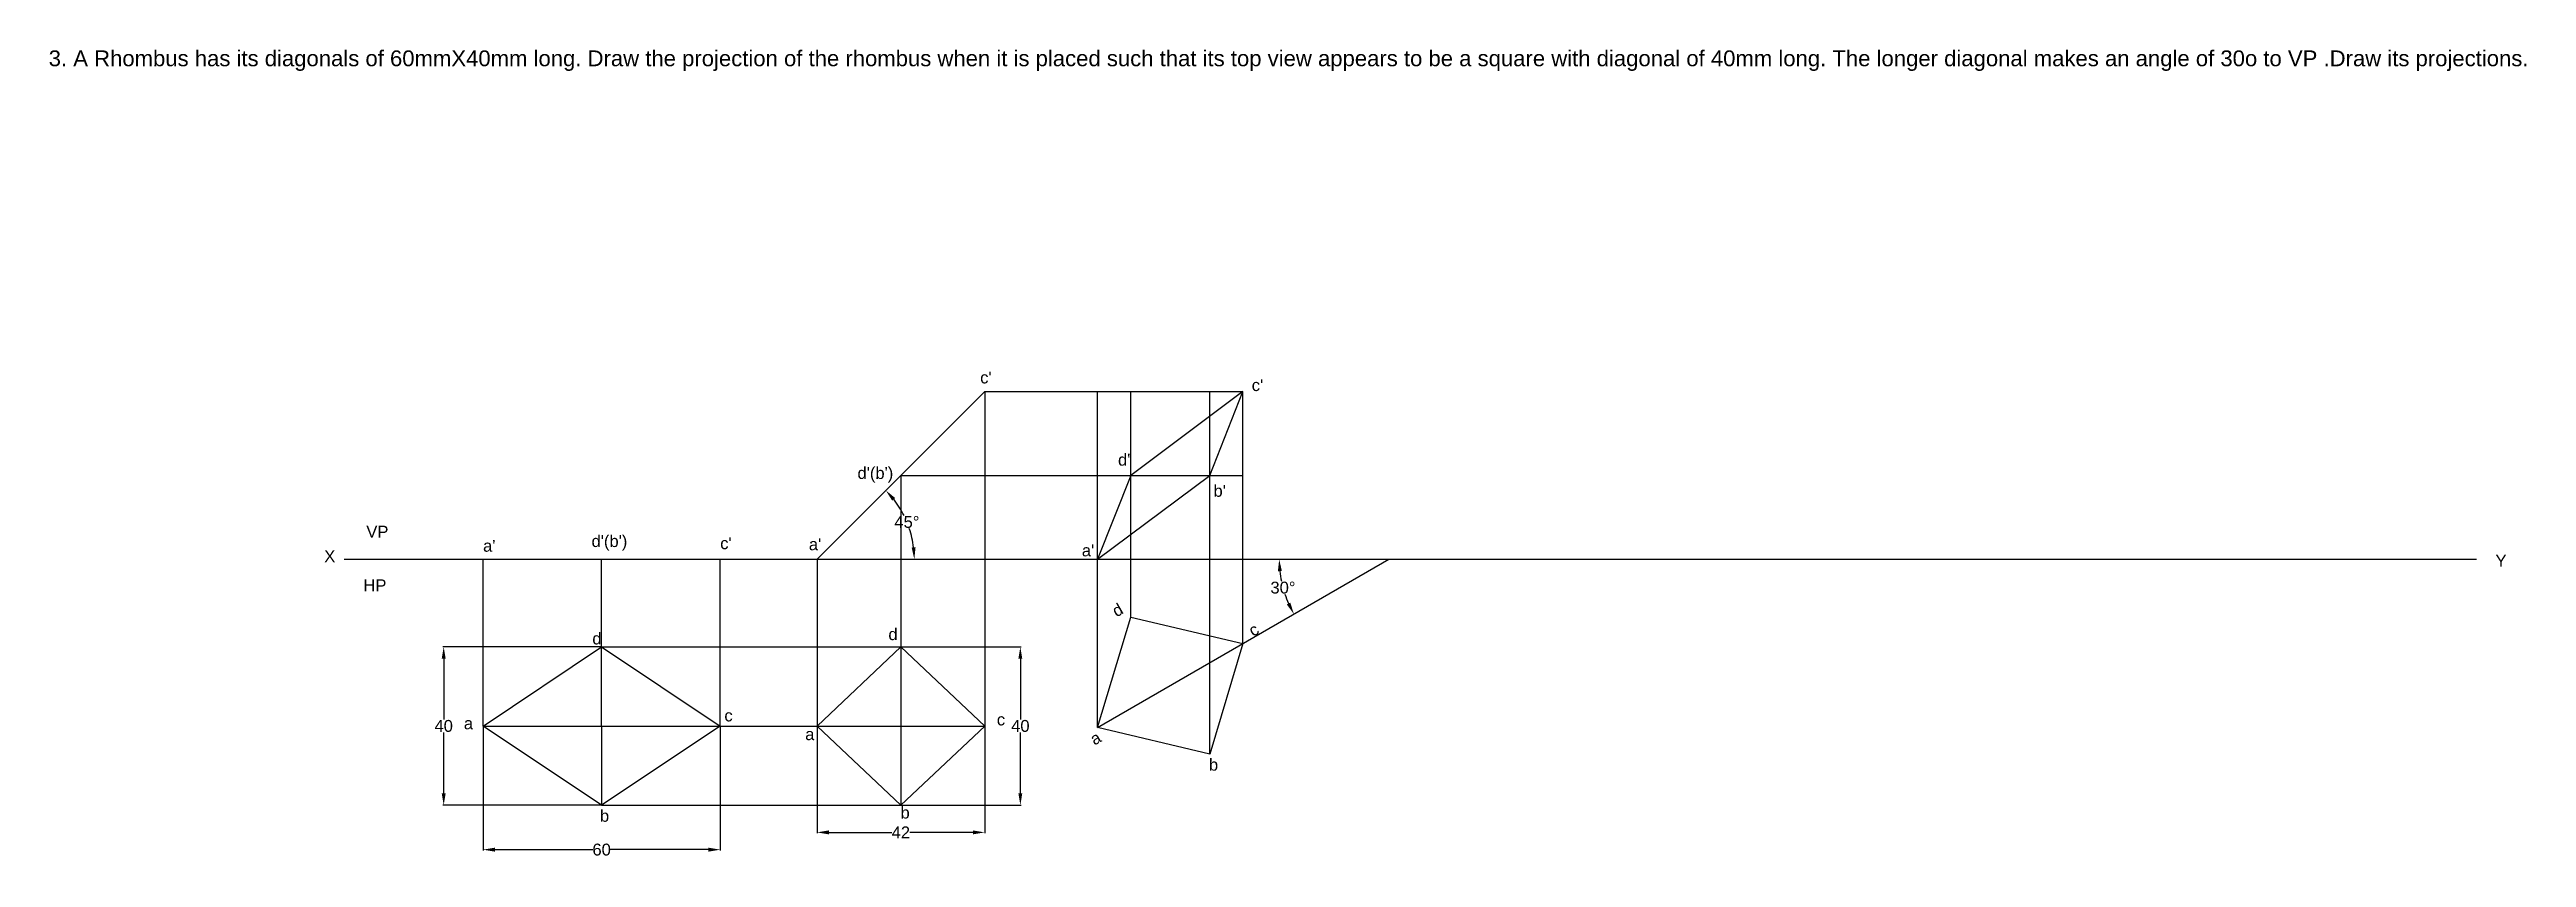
# Model space of a CAD drawing. Header units: inches. Extents: x -121 to 1883, y 50 to 290.
# Drawn here: x 1256 to 1883, y 85 to 290 of the extents above; entities that cross this region are included whole.
import ezdxf

# ---------------------------------------------------------------- set-up
doc = ezdxf.new("R2010")
doc.units = ezdxf.units.IN
doc.header["$MEASUREMENT"] = 0
doc.styles.get("Standard").update_dxf_attribs({"font": 'arial.ttf'})
doc.dimstyles.get("Standard").update_dxf_attribs({"dimtxt": 3, "dimasz": 3, "dimexe": 0.18, "dimexo": 0.0625, "dimgap": 0.09, "dimtad": 0, "dimtih": 1, "dimtoh": 1, "dimdec": 0, "dimzin": 0, "dimdsep": 46, "dimtxsty": 'Standard', "dimcen": 0.09, "dimadec": 0, "dimazin": 0, "dimtfac": 1, "dimtdec": 0, "dimtofl": 0, "dimtmove": 0, "dimatfit": 3, "dimfxl": 1, "dimtolj": 1, "dimtzin": 0, "dimarcsym": 0})

msp = doc.modelspace()

# ---------------------------------------------------------------- texts
at = {"insert": (1255.68, 289.5), "char_height": 4, "width": 658.0563, "attachment_point": 1}
msp.add_mtext('3. A Rhombus has its diagonals of 60mmX40mm long. Draw the projection of the rhombus when it is placed such that its top view appears to be a square with diagonal of 40mm long. The longer diagonal makes an angle of 30o to VP .Draw its projections.', dxfattribs=at)
at = {"char_height": 3, "attachment_point": 1}
for s, width, insert in [("c'", 7.8363, (1491.34, 208.29)), ("c'", 7.8363, (1560.04, 206.36)), ("d'(b')", 7.8363, (1460.3, 184.13)), ("d'", 7.8363, (1526.21, 187.5)), ("b'", 7.8363, (1550.36, 179.62)), ('VP', 11.3583, (1336.04, 169.3)), ('X', 11.3583, (1325.39, 163.07)), ("a'", 7.8363, (1365.57, 165.73)), ("d'(b')", 7.8363, (1393.02, 166.92)), ("c'", 7.8363, (1425.57, 166.37)), ("a'", 7.8363, (1448, 166.11)), ("a'", 7.8363, (1517.06, 164.56)), ('Y', 11.3583, (1874.69, 161.96)), ('HP', 11.3583, (1335.3, 155.74)), ('d', 7.8363, (1393.22, 142.29)), ('d', 7.8363, (1468.12, 143.37)), ('a', 7.8363, (1360.71, 120.83)), ('c', 7.8363, (1426.63, 122.82)), ('c', 7.8363, (1495.55, 121.81)), ('a', 7.8363, (1447.07, 118.09)), ('b', 7.8363, (1549.21, 110.38)), ('b', 7.8363, (1395.14, 97.45)), ('b', 7.8363, (1471.18, 98.26))]:
    msp.add_mtext_dynamic_manual_height_columns(s, width=width, gutter_width=15, heights=[0], dxfattribs=dict(at, insert=insert))
at = {"char_height": 3, "attachment_point": 1, "rotation": 30}
for s, insert in [('d', (1524.33, 148.71)), ('c', (1558.87, 143.76)), ('a', (1518.75, 116.29))]:
    msp.add_mtext_dynamic_manual_height_columns(s, width=7.8363, gutter_width=15, heights=[0], dxfattribs=dict(at, insert=insert))

# ---------------------------------------------------------------- blocks, each defined once
blk = doc.blocks.new('*D5')
at = {"color": 0, "lineweight": -2, "transparency": 16777216}
for p, q in [((1365.57, 118.59), (1365.57, 87.21)), ((1425.57, 118.59), (1425.57, 87.21)), ((1368.57, 87.39), (1393.33, 87.39)), ((1422.57, 87.39), (1397.81, 87.39))]:
    blk.add_line(p, q, dxfattribs=at)
at = {"color": 0, "transparency": 16777216}
for points in [[(1368.57, 87.89), (1368.57, 86.89), (1365.57, 87.39)], [(1422.57, 87.89), (1422.57, 86.89), (1425.57, 87.39)]]:
    blk.add_solid(points, dxfattribs=at)
at = {"layer": 'Defpoints', "color": 0, "transparency": 16777216}
for p in [(1365.57, 118.66), (1425.57, 118.66), (1425.57, 87.39)]:
    blk.add_point(p, dxfattribs=at)
at = {"color": 0, "transparency": 16777216, "insert": (1395.57, 87.39), "char_height": 3, "attachment_point": 5}
blk.add_mtext('\\A1;60', dxfattribs=at)
blk = doc.blocks.new('*D6')
at = {"color": 0, "lineweight": -2, "transparency": 16777216}
for p, q in [((1395.51, 138.66), (1355.43, 138.66)), ((1355.61, 135.66), (1355.61, 120.28)), ((1355.61, 101.66), (1355.61, 117.03)), ((1395.51, 98.66), (1355.43, 98.66))]:
    blk.add_line(p, q, dxfattribs=at)
at = {"color": 0, "transparency": 16777216}
for points in [[(1355.11, 135.66), (1356.11, 135.66), (1355.61, 138.66)], [(1355.11, 101.66), (1356.11, 101.66), (1355.61, 98.66)]]:
    blk.add_solid(points, dxfattribs=at)
at = {"layer": 'Defpoints', "color": 0, "transparency": 16777216}
for p in [(1355.61, 138.66), (1395.57, 138.66), (1395.57, 98.66)]:
    blk.add_point(p, dxfattribs=at)
at = {"color": 0, "transparency": 16777216, "insert": (1355.61, 118.66), "char_height": 3, "attachment_point": 5}
blk.add_mtext('\\A1;40', dxfattribs=at)
blk = doc.blocks.new('*D7')
at = {"color": 0, "lineweight": -2, "transparency": 16777216}
for start, end in [(26.63515, 38.01368), (6.98632, 18.48517)]:
    blk.add_arc((1450.06, 160.82), 24.62, start, end, dxfattribs=at)
at = {"color": 0, "transparency": 16777216}
for points in [[(1469.08, 175.65), (1469.83, 176.31), (1467.47, 178.23)], [(1474.99, 163.85), (1474, 163.79), (1474.68, 160.82)]]:
    blk.add_solid(points, dxfattribs=at)
at = {"layer": 'Defpoints', "color": 0, "transparency": 16777216}
for p in [(1492.48, 203.25), (1473.84, 167.19), (1330.45, 160.82), (1450.06, 160.82), (1869.87, 160.82)]:
    blk.add_point(p, dxfattribs=at)
at = {"color": 0, "transparency": 16777216, "insert": (1472.8, 170.24), "char_height": 3, "attachment_point": 5}
blk.add_mtext('\\A1;45°', dxfattribs=at)
blk = doc.blocks.new('*D8')
at = {"color": 0, "lineweight": -2, "transparency": 16777216}
for p, q in [((1450.06, 118.59), (1450.06, 91.58)), ((1492.48, 118.59), (1492.48, 91.58)), ((1453.06, 91.76), (1468.99, 91.76)), ((1489.48, 91.76), (1473.56, 91.76))]:
    blk.add_line(p, q, dxfattribs=at)
at = {"color": 0, "transparency": 16777216}
for points in [[(1453.06, 92.26), (1453.06, 91.26), (1450.06, 91.76)], [(1489.48, 92.26), (1489.48, 91.26), (1492.48, 91.76)]]:
    blk.add_solid(points, dxfattribs=at)
at = {"layer": 'Defpoints', "color": 0, "transparency": 16777216}
for p in [(1450.06, 118.66), (1492.48, 118.66), (1492.48, 91.76)]:
    blk.add_point(p, dxfattribs=at)
at = {"color": 0, "transparency": 16777216, "insert": (1471.27, 91.76), "char_height": 3, "attachment_point": 5}
blk.add_mtext('\\A1;42', dxfattribs=at)
blk = doc.blocks.new('*D9')
at = {"color": 0, "lineweight": -2, "transparency": 16777216}
for p, q in [((1471.33, 138.66), (1501.68, 138.66)), ((1501.5, 135.66), (1501.5, 120.28)), ((1501.5, 101.66), (1501.5, 117.03)), ((1471.33, 98.66), (1501.68, 98.66))]:
    blk.add_line(p, q, dxfattribs=at)
at = {"color": 0, "transparency": 16777216}
for points in [[(1501, 135.66), (1502, 135.66), (1501.5, 138.66)], [(1501, 101.66), (1502, 101.66), (1501.5, 98.66)]]:
    blk.add_solid(points, dxfattribs=at)
at = {"layer": 'Defpoints', "color": 0, "transparency": 16777216}
for p in [(1471.27, 138.66), (1471.27, 98.66), (1501.5, 98.66)]:
    blk.add_point(p, dxfattribs=at)
at = {"color": 0, "transparency": 16777216, "insert": (1501.5, 118.66), "char_height": 3, "attachment_point": 5}
blk.add_mtext('\\A1;40', dxfattribs=at)
blk = doc.blocks.new('*D10')
at = {"color": 0, "lineweight": -2, "transparency": 16777216}
for start, end in [(186.19799, 191.55649), (198.49996, 203.80201)]:
    blk.add_arc((1594.74, 160.82), 27.75, start, end, dxfattribs=at)
at = {"color": 0, "transparency": 16777216}
for points in [[(1566.66, 157.8), (1567.66, 157.85), (1566.99, 160.82)], [(1569.8, 149.85), (1568.91, 149.4), (1570.71, 146.95)]]:
    blk.add_solid(points, dxfattribs=at)
at = {"layer": 'Defpoints', "color": 0, "transparency": 16777216}
for p in [(1330.45, 160.82), (1594.74, 160.82), (1869.87, 160.82), (1567.42, 156), (1517.6, 116.28)]:
    blk.add_point(p, dxfattribs=at)
at = {"color": 0, "transparency": 16777216, "insert": (1567.94, 153.64), "char_height": 3, "attachment_point": 5}
blk.add_mtext('\\A1;30°', dxfattribs=at)

# ---------------------------------------------------------------- dimensions: what is measured, and where the dimension line sits
for base, line1, line2, picture, middle in [((1473.84, 167.19), ((1450.06, 160.82), (1492.48, 203.25)), ((1330.45, 160.82), (1869.87, 160.82)), '*D7', (1472.8, 170.24)), ((1567.42, 156), ((1330.45, 160.82), (1869.87, 160.82)), ((1517.6, 116.28), (1594.74, 160.82)), '*D10', (1567.94, 153.64))]:
    dim = msp.add_angular_dim_2l(base=base, line1=line1, line2=line2, dimstyle='Standard')
    dim.commit()
    dim.dimension.update_dxf_attribs({"geometry": picture, "text_midpoint": middle})
for base, p1, p2, picture, middle in [((1355.61, 138.66), (1395.57, 98.66), (1395.57, 138.66), '*D6', (1355.61, 118.66)), ((1501.5, 98.66), (1471.27, 138.66), (1471.27, 98.66), '*D9', (1501.5, 118.66))]:
    dim = msp.add_linear_dim(base=base, p1=p1, p2=p2, angle=90, dimstyle='Standard')
    dim.commit()
    dim.dimension.update_dxf_attribs({"geometry": picture, "text_midpoint": middle})
for base, p1, p2, picture, middle in [((1425.57, 87.39), (1365.57, 118.66), (1425.57, 118.66), '*D5', (1395.57, 87.39)), ((1492.48, 91.76), (1450.06, 118.66), (1492.48, 118.66), '*D8', (1471.27, 91.76))]:
    dim = msp.add_linear_dim(base=base, p1=p1, p2=p2, dimstyle='Standard')
    dim.commit()
    dim.dimension.update_dxf_attribs({"geometry": picture, "text_midpoint": middle})

# ---------------------------------------------------------------- linework, layer by layer
at = {"lineweight": 30}
for p, q in [((1450.06, 160.82), (1492.48, 203.25)), ((1557.79, 203.25), (1529.42, 182.04)), ((1549.42, 182.04), (1557.79, 203.25)), ((1521.05, 160.82), (1549.42, 182.04)), ((1529.42, 182.04), (1521.05, 160.82)), ((1365.57, 160.82), (1425.57, 160.82)), ((1365.57, 118.66), (1395.57, 138.66)), ((1395.57, 138.66), (1425.57, 118.66)), ((1395.57, 98.66), (1365.57, 118.66)), ((1425.57, 118.66), (1395.57, 98.66))]:
    msp.add_line(p, q, dxfattribs=at)
for p, q in [((1492.48, 203.25), (1492.48, 98.66)), ((1492.48, 203.25), (1548.5, 203.25)), ((1521.05, 118.28), (1521.05, 203.25)), ((1529.42, 146.2), (1529.42, 203.25)), ((1548.5, 203.25), (1557.79, 203.25)), ((1549.42, 111.56), (1549.42, 203.25)), ((1557.79, 139.49), (1557.79, 203.25)), ((1471.27, 182.04), (1471.27, 98.66)), ((1471.27, 182.04), (1548.5, 182.04)), ((1548.5, 182.04), (1557.79, 182.04)), ((1330.45, 160.82), (1869.87, 160.82)), ((1365.57, 118.66), (1365.57, 160.82)), ((1395.57, 138.66), (1395.57, 160.82)), ((1425.57, 118.66), (1425.57, 160.82)), ((1450.06, 160.82), (1450.06, 98.66)), ((1521.05, 118.28), (1594.74, 160.82)), ((1521.05, 118.28), (1529.42, 146.2)), ((1529.42, 146.2), (1557.79, 139.49)), ((1395.57, 118.66), (1395.57, 138.66)), ((1395.57, 138.66), (1492.48, 138.66)), ((1450.06, 118.66), (1471.27, 138.66)), ((1450.06, 118.66), (1471.27, 138.66)), ((1471.27, 138.66), (1492.48, 118.66)), ((1471.27, 138.66), (1492.48, 118.66)), ((1471.27, 138.66), (1471.27, 98.66)), ((1557.79, 139.49), (1549.42, 111.56)), ((1365.57, 118.66), (1425.57, 118.66)), ((1395.57, 118.66), (1395.57, 98.66)), ((1425.57, 118.66), (1428.19, 118.66)), ((1426.63, 118.66), (1492.48, 118.66)), ((1450.06, 118.66), (1471.27, 98.66)), ((1471.27, 98.66), (1450.06, 118.66)), ((1450.06, 118.66), (1492.48, 118.66)), ((1492.48, 118.66), (1471.27, 98.66)), ((1492.48, 118.66), (1471.27, 98.66)), ((1549.42, 111.56), (1521.05, 118.28)), ((1395.57, 98.66), (1492.48, 98.66))]:
    msp.add_line(p, q)

msp.set_redraw_order([(e.dxf.handle, doc.entitydb.next_handle()) for e in msp.query("TEXT MTEXT ATTDEF DIMENSION ARC_DIMENSION")])  # texts and dimensions are drawn at this point

doc.saveas('drawing.dxf')
